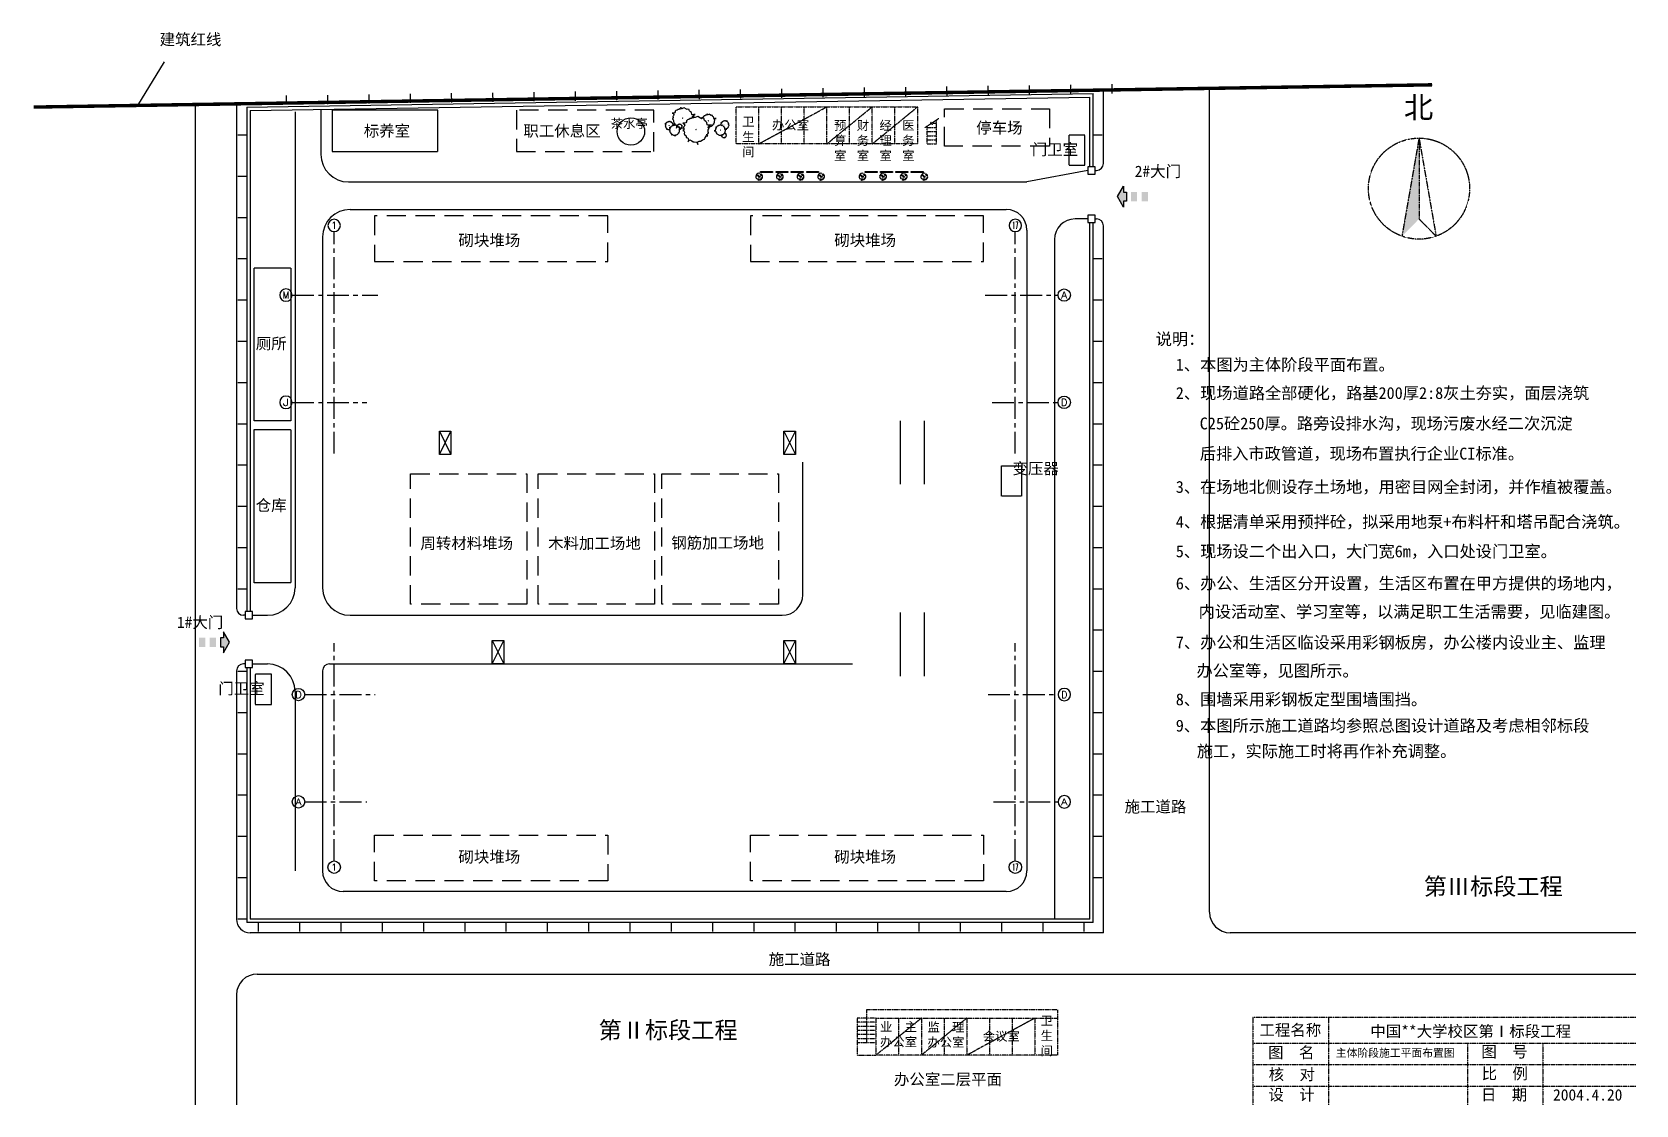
# Model space of a CAD drawing. Extents: x -738708 to 1376724, y 0 to 1572010.
# Drawn here: x 787150 to 1020248, y 1218661 to 1374690 of the extents above; entities that cross this region are included whole.
import ezdxf
from ezdxf.enums import TextEntityAlignment as Align

# ---------------------------------------------------------------- set-up
doc = ezdxf.new("R2010")
doc.units = 0
doc.linetypes.add('CENTER', pattern=[50.8, 31.75, -6.35, 6.35, -6.35])
doc.linetypes.add('DASHED', pattern=[19.05, 12.7, -6.35])
doc.layers.get('0').update_dxf_attribs({"linetype": 'CONTINUOUS'})
for name, color, linetype in [('AXIS', 7, 'CONTINUOUS'), ('LAYER3', 3, 'CONTINUOUS'), ('周边', 7, 'CONTINUOUS'), ('围墙', 7, 'CONTINUOUS'), ('堆场', 7, 'DASHED'), ('塔吊机械', 1, 'CONTINUOUS'), ('墙基线', 7, 'CONTINUOUS'), ('标注', 7, 'CONTINUOUS'), ('绿化', 3, 'CONTINUOUS'), ('轴线', 1, 'CENTER'), ('轴线号', 7, 'CONTINUOUS'), ('道路', 8, 'CONTINUOUS')]:
    doc.layers.add(name, color=color, linetype=linetype)
doc.styles.add('COMPLEX', font='COMPLEX')
doc.styles.add('文字', font='SimSun.ttf')

msp = doc.modelspace()

# ---------------------------------------------------------------- texts
at = {"linetype": 'CENTER', "style": '文字'}
for s, height, p in [('建筑红线', 1645.59, (805690.1, 1372793.2)), ('北', 3134.4, (986527.6, 1362164.9)), ('标养室', 1645.59, (835354.2, 1359496.1)), ('职工休息区', 1645.59, (858554.2, 1359496.1)), ('茶水亭', 1316.47, (871237, 1360721.5)), ('停车场', 1645.59, (924367.1, 1359945.6)), ('门卫室', 1645.59, (932452.5, 1356798.6)), ('2#大门', 1645.59, (947408.5, 1353614.4)), ('砌块堆场', 1645.59, (849118.9, 1343586.2)), ('砌块堆场', 1645.59, (903737.1, 1343586.2)), ('厕所', 1645.59, (819654.7, 1328578.3)), ('变压器', 1645.59, (929638.8, 1310397.9)), ('仓库', 1645.59, (819654.7, 1305045)), ('周转材料堆场', 1645.59, (843592, 1299527.6)), ('木料加工场地', 1645.59, (862149, 1299527.6)), ('钢筋加工场地', 1645.59, (880050.7, 1299592.3)), ('1#大门', 1645.59, (808211.7, 1288023.2)), ('门卫室', 1645.59, (814211.7, 1278403.4)), ('施工道路', 1645.59, (945924.9, 1261213.5)), ('砌块堆场', 1645.59, (849118.9, 1253921.9)), ('砌块堆场', 1645.59, (903737.1, 1253921.9)), ('第Ⅲ标段工程', 2468.38, (989409.9, 1249203.5)), ('施工道路', 1645.59, (894211, 1239022.6)), ('第Ⅱ标段工程', 2468.38, (869490.3, 1228307.9)), ('工程名称', 1645.59, (965536.8, 1228732.9)), ('中国**大学校区第Ⅰ标段工程', 1645.586, (981647.5, 1228554.6)), ('图  名', 1645.59, (966791.1, 1225460.6)), ('主体阶段施工平面布置图', 1151.91, (976627.9, 1225654)), ('图  号', 1645.59, (997784.1, 1225580.5)), ('核  对', 1645.59, (966866.9, 1222273.3)), ('比  例', 1645.59, (997824.5, 1222403.6)), ('办公室二层平面', 1645.59, (912405.2, 1221561.7)), ('设  计', 1645.59, (966841.6, 1219327)), ('日  期', 1645.59, (997725, 1219322.2)), ('2004.4.20', 1645.59, (1008204.3, 1219303))]:
    msp.add_text(s, height=height, dxfattribs=at).set_placement(p)
at = {"linetype": 'CENTER', "char_height": 1316.47, "style": '文字'}
for s, insert, width, attachment_point in [('卫生间', (890349.7, 1362316.1), 1807.07, 1), ('办公室', (894682.1, 1361829.5), 6475.664, 1), ('预算室', (903712.2, 1361773.8), 1244.168, 1), ('财务室', (907011.2, 1361773.8), 1244.168, 1), ('经理室', (910310.3, 1361773.8), 1244.168, 1), ('医务室', (913608.5, 1361773.8), 1244.168, 1), ('业  主\\P办公室', (915776.1, 1230683.3), 6562.454, 3), ('监  理\\P办公室', (922663.2, 1230637.3), 6187.57, 3), ('卫生间', (935530.4, 1231590.2), 1244.168, 3), ('会议室', (930702.2, 1229321.6), 6529.466, 3)]:
    msp.add_mtext(s, dxfattribs=dict(at, insert=insert, width=width, attachment_point=attachment_point))
at = {"layer": '标注', "ltscale": 500, "style": '文字'}
for s, height, p in [('说明：', 1728.19, (950454.3, 1329187.9)), ('1、本图为主体阶段平面布置。', 1728.193, (953373.5, 1325461.3)), ('2、现场道路全部硬化，路基200厚2:8灰土夯实，面层浇筑', 1728.193, (953373.5, 1321328.5)), ('C25砼250厚。路旁设排水沟，现场污废水经二次沉淀', 1728.193, (956854.2, 1316906.3)), ('后排入市政管道，现场布置执行企业CI标准。', 1728.193, (956854.2, 1312521.3)), ('3、在场地北侧设存土场地，用密目网全封闭，并作植被覆盖。', 1728.193, (953373.5, 1307677.7)), ('4、根据清单采用预拌砼，拟采用地泵+布料杆和塔吊配合浇筑。', 1728.193, (953373.5, 1302604.4)), ('5、现场设二个出入口，大门宽6m，入口处设门卫室。', 1728.193, (953373.5, 1298309.2)), ('6、办公、生活区分开设置，生活区布置在甲方提供的场地内，', 1728.193, (953373.5, 1293645.5)), ('内设活动室、学习室等，以满足职工生活需要，见临建图。', 1728.193, (956696, 1289536)), ('7、办公和生活区临设采用彩钢板房，办公楼内设业主、监理', 1728.193, (953373.5, 1285059.1)), ('办公室等，见图所示。', 1728.19, (956379.6, 1280949.6)), ('8、围墙采用彩钢板定型围墙围挡。', 1728.193, (953373.5, 1276779.8)), ('9、本图所示施工道路均参照总图设计道路及考虑相邻标段', 1728.193, (953373.5, 1272959.5)), ('施工，实际施工时将再作补充调整。', 1728.193, (956432.8, 1269249.8))]:
    msp.add_text(s, height=height, dxfattribs=at).set_placement(p)

# ---------------------------------------------------------------- blocks, each defined once
blk = doc.blocks.new('A$C3C6C44F6')
at = {"layer": '周边'}
h = blk.add_hatch(color=256, dxfattribs=at)
h.paths.add_polyline_path([(1986, 828), (786, 828), (786, 0), (1986, 0)])
h.paths.add_polyline_path([(786, 2266), (786, 1438), (1986, 1438), (1986, 2266)])
h.paths.add_polyline_path([(1986, 2844), (1986, 3244), (2771, 3244), (1386, 4044), (0, 3244), (786, 3244), (786, 2844)])
at = {"layer": '周边', "linetype": 'CONTINUOUS'}
blk.add_lwpolyline([(1986, 3244), (1986, 2844), (786, 2844), (786, 3244), (0, 3244), (1386, 4044), (2771, 3244), (1986, 3244)], dxfattribs=at)
blk = doc.blocks.new('_AXISO')
blk.add_circle((0, 0), 0.5)
at = {"layer": '轴线号', "style": 'COMPLEX', "width": 1.041667}
blk.add_attdef('A', text='', height=0.56, dxfattribs=at).set_placement((-0.25, -0.28), (0.25, -0.28), align=Align.FIT)
blk = doc.blocks.new('A$C7AB25CB9')
at = {"layer": 'LAYER3'}
for p, q in [((42, 1205), (807, 1177)), ((807, 1177), (99, 1328)), ((994, 266), (219, 274)), ((445, 91), (994, 266)), ((1105, 1773), (1462, 1084)), ((1590, 617), (1120, 0)), ((1287, 60), (1590, 617)), ((1462, 1084), (1415, 1636))]:
    blk.add_line(p, q, dxfattribs=at)
blk.add_circle((924, 873), 200, dxfattribs=at)
for start, end in [(159.4395, 222.05005), (76.77535, 150.94372), (240.41806, 284.14241), (295.3565, 55.35439)]:
    blk.add_arc((897, 885), 913, start, end, dxfattribs=at)
blk = doc.blocks.new('CLUMP_OF_TREES_OR_BUSHES_-')
for points in [[(-10.993, 56.487), (-9.228, 58.426), (-10.144, 63.512), (-8.923, 67.033), (-3.43, 69.772), (2.673, 72.119), (-2.82, 71.728), (-10.449, 71.728), (-13.195, 74.075), (-13.806, 83.073), (-16.857, 86.594), (-22.045, 92.071), (-22.961, 94.81), (-22.656, 98.722), (-28.759, 100.678), (-31.811, 99.113), (-35.472, 101.461), (-45.543, 109.676), (-49.815, 108.503), (-55.308, 106.155), (-59.58, 106.938), (-60.801, 113.98), (-63.242, 104.982), (-67.209, 106.938), (-70.872, 104.59), (-74.839, 104.982), (-80.637, 101.461), (-86.435, 101.069), (-90.402, 97.548), (-90.402, 94.419), (-93.454, 90.898), (-98.947, 90.115), (-105.66, 90.115), (-101.083, 87.768), (-98.031, 82.682), (-100.778, 77.596), (-103.829, 74.466), (-103.219, 69.772), (-104.134, 65.077), (-108.102, 62.73), (-104.439, 60.774), (-102.609, 55.297), (-103.829, 50.211), (-102.303, 44.342), (-98.947, 41.995), (-98.031, 38.865), (-98.031, 34.953), (-93.148, 32.606), (-90.707, 29.476), (-91.317, 22.434), (-93.454, 17.348), (-89.487, 21.26), (-85.519, 23.999), (-82.468, 23.216), (-78.806, 19.304), (-74.228, 15.783), (-69.956, 15.392), (-59.886, 12.653), (-58.254, 7.074)], [(59.448, 5.262), (60.936, 4.858), (62.652, -1.011), (63.415, 4.858), (64.178, 5.836), (66.848, 6.814), (69.709, 6.569), (73.905, 7.792), (76.385, 9.748), (79.627, 10.237), (81.153, 12.438), (84.014, 15.127), (84.205, 17.084), (85.158, 17.573), (88.591, 16.839), (85.73, 20.262), (88.591, 20.751), (89.545, 21.974), (90.689, 24.174), (91.452, 24.663), (90.499, 25.886), (91.261, 31.999), (92.596, 33.466), (92.024, 36.645), (92.787, 38.845), (96.22, 40.557), (100.035, 42.024), (96.602, 41.779), (91.834, 41.779), (90.117, 43.246), (89.736, 48.871), (87.828, 51.071), (84.586, 54.494), (84.014, 56.206), (84.205, 58.651), (80.39, 59.873), (78.483, 58.895), (76.194, 60.362), (69.9, 65.497), (67.23, 64.764), (63.797, 63.297), (61.126, 63.786), (60.364, 68.187), (58.838, 62.563), (56.358, 63.786), (54.07, 62.319), (51.59, 62.563), (47.966, 60.362), (44.343, 60.118), (41.863, 57.917), (41.863, 55.961), (39.956, 53.761), (36.523, 53.272), (32.327, 53.272), (35.187, 51.805), (36.641, 49.381)]]:
    blk.add_lwpolyline(points)
for points in [[(-4.577, 66.508), (-7.629, 55.261), (-12.588, 57.706), (-17.166, 54.772), (-22.125, 55.261), (-29.372, 50.86), (-36.62, 50.371), (-41.579, 45.969), (-41.579, 42.057), (-45.393, 37.656), (-52.259, 36.678), (-60.651, 36.678), (-54.93, 33.743), (-51.115, 27.386), (-54.548, 21.029), (-58.363, 17.116), (-57.6, 11.248), (-58.744, 5.38), (-63.703, 2.446), (-59.126, 0), (-56.837, -6.846), (-58.363, -13.203), (-56.455, -20.539), (-52.259, -23.473), (-51.115, -27.385), (-51.115, -32.275), (-45.012, -35.21), (-41.96, -39.122), (-42.723, -47.924), (-45.393, -54.282), (-40.434, -49.391), (-35.475, -45.968), (-31.661, -46.946), (-27.083, -51.837), (-21.362, -56.238), (-16.021, -56.727), (-3.433, -60.15), (0, -71.887), (1.526, -60.15), (3.052, -58.194), (8.392, -56.238), (14.114, -56.727), (22.506, -54.282), (27.465, -50.369), (33.949, -49.391), (37.001, -44.99), (42.723, -39.611), (43.104, -35.699), (45.012, -34.721), (51.878, -36.188), (46.156, -29.341), (51.878, -28.363), (53.785, -25.918), (56.074, -21.517), (57.6, -20.539), (55.692, -18.094), (57.218, -5.868), (59.888, -2.934), (58.744, 3.424), (60.27, 7.825), (67.136, 11.248), (74.765, 14.182), (67.899, 13.693), (58.363, 13.693), (54.93, 16.627), (54.167, 27.875), (50.352, 32.276), (43.867, 39.123), (42.723, 42.546), (43.104, 47.436), (35.475, 49.882), (31.661, 47.925), (27.083, 50.86), (14.495, 61.129), (9.155, 59.662), (2.289, 56.728), (-3.052, 57.706)], [(-58.055, 61.947), (-58.97, 60.774), (-57.139, 60.774)], [(-1.144, 1.468), (-2.289, 0), (0, 0)], [(62.08, 35.667), (61.508, 34.933), (62.652, 34.933)]]:
    blk.add_lwpolyline(points, close=True)

# ---------------------------------------------------------------- hatches: boundary and pattern name
at = {"linetype": 'CENTER'}
msp.add_hatch(color=256, dxfattribs=at).paths.add_polyline_path([(988725.1, 1359265.7), (986241.8, 1345003.1), (988725.1, 1347509.5)])

# ---------------------------------------------------------------- linework, layer by layer
at = {"ltscale": 100}
for p, q in [((787400.2, 1363779.5), (990612.4, 1367016.1)), ((818367.8, 1363772.7), (941365.4, 1365731.7)), ((818867.8, 1363280.6), (940865.4, 1365223.6))]:
    msp.add_line(p, q, dxfattribs=at)
at = {"linetype": 'CENTER'}
for p, q in [((889461.3, 1363819.4), (902661.3, 1363819.4)), ((889461.3, 1358419.4), (889461.3, 1363819.4)), ((892761.3, 1358419.4), (892761.3, 1363819.4)), ((892761.3, 1358419.4), (902661.3, 1363819.4)), ((896061.3, 1358419.4), (896061.3, 1363819.4)), ((899361.3, 1358419.4), (899361.3, 1363819.4)), ((902661.3, 1363819.4), (915861.3, 1363819.4)), ((902661.3, 1358419.4), (909261.3, 1363819.4)), ((902661.3, 1358419.4), (902661.3, 1363819.4)), ((902661.3, 1358419.4), (902661.3, 1363819.4)), ((905961.3, 1358419.4), (905961.3, 1363819.4)), ((909261.3, 1358419.4), (915861.3, 1363819.4)), ((909261.3, 1358419.4), (909261.3, 1363819.4)), ((912561.3, 1358419.4), (912561.3, 1363819.4)), ((915861.3, 1358419.4), (915861.3, 1363819.4)), ((916938, 1360820.8), (917778.2, 1361371.1)), ((917777.6, 1361651.3), (917970.3, 1361175.9)), ((917778.2, 1361371.1), (917777.6, 1361651.3)), ((917852.1, 1361419.4), (918610, 1361419.4)), ((917968.4, 1361495.6), (918917.7, 1362117.3)), ((917970.3, 1361175.9), (917968.4, 1361495.6)), ((918610, 1358419.4), (918610, 1361915.7)), ((917235.6, 1358419.4), (917235.6, 1361015.7)), ((917235.6, 1360819.4), (918610, 1360819.4)), ((917235.6, 1360219.4), (918610, 1360219.4)), ((917235.6, 1359619.4), (918610, 1359619.4)), ((917235.6, 1359019.4), (918610, 1359019.4)), ((988725.1, 1359265.7), (986241.8, 1345003.1)), ((988725.1, 1359265.7), (991208.4, 1345003.1)), ((988725.1, 1359265.7), (988725.1, 1347509.5)), ((902661.3, 1358419.4), (889461.3, 1358419.4)), ((915861.3, 1358419.4), (902661.3, 1358419.4)), ((917235.6, 1358419.4), (918610, 1358419.4)), ((991208.4, 1345003.1), (988725.1, 1347509.5)), ((909793.9, 1231288.5), (907045.2, 1231288.5)), ((907045.2, 1231288.5), (907045.2, 1225888.5)), ((936193.9, 1232488.5), (908419.6, 1232488.5)), ((908419.6, 1232488.5), (908419.6, 1227688.5)), ((916393.9, 1231288.5), (909793.9, 1225888.5)), ((909793.9, 1231288.5), (922993.9, 1231288.5)), ((909793.9, 1231288.5), (909793.9, 1225888.5)), ((913093.9, 1231288.5), (913093.9, 1225888.5)), ((916393.9, 1231288.5), (916393.9, 1225888.5)), ((922993.9, 1231288.5), (916393.9, 1225888.5)), ((919693.9, 1231288.5), (919693.9, 1225888.5)), ((932893.9, 1231288.5), (922993.9, 1225888.5)), ((922993.9, 1231288.5), (936193.9, 1231288.5)), ((922993.9, 1231288.5), (922993.9, 1225888.5)), ((922993.9, 1231288.5), (922993.9, 1225888.5)), ((926293.9, 1231288.5), (926293.9, 1225888.5)), ((929593.9, 1231288.5), (929593.9, 1225888.5)), ((932893.9, 1231288.5), (932893.9, 1225888.5)), ((936193.9, 1232488.5), (936193.9, 1225888.5)), ((964594, 1231440.1), (1020248.2, 1231440.1)), ((964594, 1231440.1), (964594, 1218660.8)), ((975571.1, 1231440.1), (975571.1, 1218660.8)), ((909793.9, 1230688.5), (907045.2, 1230688.5)), ((909793.9, 1230088.5), (907045.2, 1230088.5)), ((909793.9, 1229488.5), (907045.2, 1229488.5)), ((909793.9, 1228888.5), (907045.2, 1228888.5)), ((909793.9, 1228288.5), (907045.2, 1228288.5)), ((909793.9, 1227688.5), (907045.2, 1227688.5)), ((964594, 1227629.4), (1020248.2, 1227629.4)), ((995756.5, 1227629.4), (995756.5, 1218660.8)), ((1006708.9, 1227629.4), (1006708.9, 1218660.8)), ((907045.2, 1225888.5), (909793.9, 1225888.5)), ((922993.9, 1225888.5), (909793.9, 1225888.5)), ((936193.9, 1225888.5), (922993.9, 1225888.5)), ((964594, 1224530.9), (1020248.2, 1224530.9)), ((964594, 1221395.1), (1020248.2, 1221395.1))]:
    msp.add_line(p, q, dxfattribs=at)
msp.add_circle((988725.1, 1351918.2), 7347.5, dxfattribs=at)
at = {"layer": '围墙'}
for p, q in [((802517.1, 1364020.3), (806408, 1370381.2)), ((866141.9, 1364706.6), (866123.8, 1366027.2)), ((872141.3, 1364788.8), (872123.2, 1366109.4)), ((878140.8, 1364871.1), (878122.7, 1366191.7)), ((884140.2, 1364953.3), (884122.1, 1366273.9)), ((890139.7, 1365035.6), (890121.5, 1366356.2)), ((896139.1, 1365117.8), (896121, 1366438.4)), ((902138.5, 1365200.1), (902120.4, 1366520.6)), ((908138, 1365282.3), (908119.9, 1366602.9)), ((914137.4, 1365364.5), (914119.3, 1366685.1)), ((920136.8, 1365446.8), (920118.7, 1366767.4)), ((926136.3, 1365529), (926118.2, 1366849.6)), ((932135.7, 1365611.3), (932117.6, 1366931.9)), ((938135.1, 1365693.5), (938117, 1367014.1)), ((944134.6, 1365775.8), (944116.5, 1367096.4)), ((818367.8, 1363772.7), (818367.8, 1290403)), ((824145.9, 1364130.9), (824127.8, 1365451.5)), ((830145.3, 1364213.1), (830127.2, 1365533.7)), ((836144.7, 1364295.4), (836126.6, 1365616)), ((842144.2, 1364377.6), (842126.1, 1365698.2)), ((848143.6, 1364459.8), (848125.5, 1365780.4)), ((854143, 1364542.1), (854124.9, 1365862.7)), ((860142.5, 1364624.3), (860124.4, 1365944.9)), ((940865.4, 1355112.5), (940865.4, 1365223.6)), ((941365.4, 1355112.5), (941365.4, 1365731.7)), ((818867.8, 1363280.6), (818867.8, 1290403)), ((817047.1, 1359736.6), (818367.8, 1359736.6)), ((941365.4, 1359736.6), (942686.1, 1359736.6)), ((817047.1, 1353736.6), (818367.8, 1353736.6)), ((817047.1, 1347736.6), (818367.8, 1347736.6)), ((940865.4, 1245690.6), (940865.4, 1346979.4)), ((941365.4, 1245190.6), (941365.4, 1346979.4)), ((817047.1, 1341736.6), (818367.8, 1341736.6)), ((941365.4, 1341736.6), (942686.1, 1341736.6)), ((817047.1, 1335736.6), (818367.8, 1335736.6)), ((941365.4, 1335736.6), (942686.1, 1335736.6)), ((817047.1, 1329736.6), (818367.8, 1329736.6)), ((941365.4, 1329736.6), (942686.1, 1329736.6)), ((817047.1, 1323736.6), (818367.8, 1323736.6)), ((941365.4, 1323736.6), (942686.1, 1323736.6)), ((817047.1, 1317736.6), (818367.8, 1317736.6)), ((941365.4, 1317736.6), (942686.1, 1317736.6)), ((817047.1, 1311736.6), (818367.8, 1311736.6)), ((941365.4, 1311736.6), (942686.1, 1311736.6)), ((817047.1, 1305736.6), (818367.8, 1305736.6)), ((941365.4, 1305736.6), (942686.1, 1305736.6)), ((817047.1, 1299736.6), (818367.8, 1299736.6)), ((941365.4, 1299736.6), (942686.1, 1299736.6)), ((817047.1, 1293736.6), (818367.8, 1293736.6)), ((941365.4, 1293736.6), (942686.1, 1293736.6)), ((941365.4, 1287736.6), (942686.1, 1287736.6)), ((818367.8, 1282269.9), (818367.8, 1245190.6)), ((818867.8, 1282269.9), (818867.8, 1245690.6)), ((817047.1, 1281736.6), (818367.8, 1281736.6)), ((941365.4, 1281736.6), (942686.1, 1281736.6)), ((817047.1, 1275736.6), (818367.8, 1275736.6)), ((941365.4, 1275736.6), (942686.1, 1275736.6)), ((817047.1, 1269736.6), (818367.8, 1269736.6)), ((941365.4, 1269736.6), (942686.1, 1269736.6)), ((817047.1, 1263736.6), (818367.8, 1263736.6)), ((941365.4, 1263736.6), (942686.1, 1263736.6)), ((941365.4, 1263736.6), (942686.1, 1263736.6)), ((817047.1, 1257736.6), (818367.8, 1257736.6)), ((941365.4, 1257736.6), (942686.1, 1257736.6)), ((941365.4, 1257736.6), (942686.1, 1257736.6)), ((817047.1, 1251736.6), (818367.8, 1251736.6)), ((941365.4, 1251736.6), (942686.1, 1251736.6)), ((941365.4, 1251736.6), (942686.1, 1251736.6)), ((817047.1, 1245736.6), (818367.8, 1245736.6)), ((941365.4, 1245190.6), (818367.8, 1245190.6)), ((940865.4, 1245690.6), (818867.8, 1245690.6)), ((820076.2, 1243869.9), (820076.2, 1245190.6)), ((826076.2, 1243869.9), (826076.2, 1245190.6)), ((832076.2, 1243869.9), (832076.2, 1245190.6)), ((838076.2, 1243869.9), (838076.2, 1245190.6)), ((844076.2, 1243869.9), (844076.2, 1245190.6)), ((850076.2, 1243869.9), (850076.2, 1245190.6)), ((856076.2, 1243869.9), (856076.2, 1245190.6)), ((862076.2, 1243869.9), (862076.2, 1245190.6)), ((868076.2, 1243869.9), (868076.2, 1245190.6)), ((874076.2, 1243869.9), (874076.2, 1245190.6)), ((880076.2, 1243869.9), (880076.2, 1245190.6)), ((886076.2, 1243869.9), (886076.2, 1245190.6)), ((892076.2, 1243869.9), (892076.2, 1245190.6)), ((898076.2, 1243869.9), (898076.2, 1245190.6)), ((904076.2, 1243869.9), (904076.2, 1245190.6)), ((910076.2, 1243869.9), (910076.2, 1245190.6)), ((916076.2, 1243869.9), (916076.2, 1245190.6)), ((922076.2, 1243869.9), (922076.2, 1245190.6)), ((928076.2, 1243869.9), (928076.2, 1245190.6)), ((934076.2, 1243869.9), (934076.2, 1245190.6)), ((940076.2, 1243869.9), (940076.2, 1245190.6))]:
    msp.add_line(p, q, dxfattribs=at)
at = {"layer": '围墙', "linetype": 'DASHED', "ltscale": 200, "const_width": 500}
msp.add_lwpolyline([(787400.2, 1363779.5), (990612.4, 1367016.1)], dxfattribs=at)
at = {"layer": '围墙'}
for points in [[(941653.2, 1354045.9), (941653.2, 1355112.5), (940586.6, 1355112.5), (940586.6, 1354045.9)], [(941653.2, 1346979.4), (941653.2, 1348045.9), (940586.6, 1348045.9), (940586.6, 1346979.4)], [(819164.7, 1289336.5), (819164.7, 1290403), (818098.1, 1290403), (818098.1, 1289336.5)], [(819164.7, 1282269.9), (819164.7, 1283336.5), (818098.1, 1283336.5), (818098.1, 1282269.9)]]:
    msp.add_lwpolyline(points, close=True, dxfattribs=at)
at = {"layer": '堆场'}
for points in [[(830743.3, 1357333.2), (846143.1, 1357333.2), (846143.1, 1363333.2), (830743.3, 1363333.2)], [(940176.5, 1355312.2), (940176.5, 1359713.2), (937837.5, 1359713.2), (937837.5, 1355312.2)], [(824738.1, 1318146.9), (819423.5, 1318146.9), (819423.5, 1340412.4), (824738.1, 1340412.4)], [(824738.1, 1294613.6), (819423.5, 1294613.6), (819423.5, 1316879.1), (824738.1, 1316879.1)], [(928020.1, 1311610.1), (930942.1, 1311610.1), (930942.1, 1307207.6), (928020.1, 1307207.6)], [(821935.6, 1276917), (821935.6, 1281318), (819596.7, 1281318), (819596.7, 1276917)]]:
    msp.add_lwpolyline(points, close=True, dxfattribs=at)
at = {"layer": '堆场', "ltscale": 220}
for points in [[(857534.7, 1357333.2), (877534.7, 1357333.2), (877534.7, 1363333.2), (857534.7, 1363333.2)], [(919757.7, 1363509.1), (935008.4, 1363509.1), (935008.4, 1358109.1), (919757.7, 1358109.1)], [(836933.7, 1341304.4), (870826, 1341304.4), (870826, 1347944.1), (836933.7, 1347944.1)], [(891551.9, 1341304.4), (925444.2, 1341304.4), (925444.2, 1347944.1), (891551.9, 1347944.1)], [(842146.7, 1310458.1), (859075.1, 1310458.1), (859075.1, 1291477.1), (842146.7, 1291477.1)], [(860703.8, 1310458.1), (877632.1, 1310458.1), (877632.1, 1291477.1), (860703.8, 1291477.1)], [(878688.4, 1310458.1), (895616.7, 1310458.1), (895616.7, 1291477.1), (878688.4, 1291477.1)], [(836933.7, 1257876.8), (870826, 1257876.8), (870826, 1251237), (836933.7, 1251237)], [(891551.9, 1257876.8), (925444.2, 1257876.8), (925444.2, 1251237), (891551.9, 1251237)]]:
    msp.add_lwpolyline(points, close=True, dxfattribs=at)
at = {"layer": '塔吊机械', "color": 6, "ltscale": 100}
for p, q in [((846339.7, 1316655.6), (848020, 1313242.7)), ((846339.7, 1313242.7), (848020, 1316655.6)), ((896425.7, 1313242.7), (898106.1, 1316655.6)), ((896425.7, 1316655.6), (898106.1, 1313242.7)), ((854035, 1282803.2), (855715.3, 1286216)), ((854035, 1286216), (855715.3, 1282803.2)), ((896425.7, 1282803.2), (898106.1, 1286216)), ((896425.7, 1286216), (898106.1, 1282803.2))]:
    msp.add_line(p, q, dxfattribs=at)
at = {"layer": '塔吊机械', "color": 6}
for points in [[(846339.7, 1313242.7), (846339.7, 1316655.6), (848020, 1316655.6), (848020, 1313242.7)], [(896425.7, 1313242.7), (896425.7, 1316655.6), (898106.1, 1316655.6), (898106.1, 1313242.7)], [(854035, 1282803.2), (854035, 1286216), (855715.3, 1286216), (855715.3, 1282803.2)], [(896425.7, 1282803.2), (896425.7, 1286216), (898106.1, 1286216), (898106.1, 1282803.2)]]:
    msp.add_lwpolyline(points, close=True, dxfattribs=at)
at = {"layer": '墙基线'}
for p, q in [((913367.8, 1308925.6), (913367.8, 1318155.6)), ((916852.8, 1308925.6), (916852.8, 1318155.6)), ((913367.8, 1281025.6), (913367.8, 1290255.6)), ((916852.8, 1281025.6), (916852.8, 1290255.6))]:
    msp.add_line(p, q, dxfattribs=at)
at = {"layer": '绿化', "ltscale": 8000}
for points in [[(893034, 1354430.3), (894764.1, 1354430.3), (894764.1, 1354257.5), (893034, 1354257.5)], [(895278.7, 1354430.3), (897008.9, 1354430.3), (897008.9, 1354257.5), (895278.7, 1354257.5)], [(897494.3, 1354430.3), (899224.5, 1354430.3), (899224.5, 1354257.5), (897494.3, 1354257.5)], [(899739, 1354430.3), (901469.2, 1354430.3), (901469.2, 1354257.5), (899739, 1354257.5)], [(908226, 1354430.3), (909956.2, 1354430.3), (909956.2, 1354257.5), (908226, 1354257.5)], [(910470.7, 1354430.3), (912200.9, 1354430.3), (912200.9, 1354257.5), (910470.7, 1354257.5)], [(912686.3, 1354430.3), (914416.5, 1354430.3), (914416.5, 1354257.5), (912686.3, 1354257.5)], [(914931.1, 1354430.3), (916661.2, 1354430.3), (916661.2, 1354257.5), (914931.1, 1354257.5)]]:
    msp.add_lwpolyline(points, close=True, dxfattribs=at)
at = {"layer": '绿化'}
msp.add_circle((874186, 1360234.9), 1995.9, dxfattribs=at)
at = {"layer": '轴线', "ltscale": 100}
for p, q in [((831052.8, 1313377), (831052.8, 1345669.1)), ((930052.8, 1313377), (930052.8, 1345669.1)), ((824948.7, 1336440.6), (837402.3, 1336440.6)), ((925689.9, 1336440.6), (936261.2, 1336440.6)), ((824948.7, 1320840.6), (835811.5, 1320840.6)), ((926684.1, 1320840.6), (936261.2, 1320840.6)), ((831052.8, 1254137.9), (831052.8, 1285804.2)), ((930052.8, 1254137.9), (930052.8, 1285804.2)), ((826768.9, 1278340.6), (837005, 1278340.6)), ((926087.9, 1278340.6), (936273.2, 1278340.6)), ((826768.9, 1262740.6), (835811.9, 1262740.6)), ((926883.3, 1262740.6), (936273.2, 1262740.6))]:
    msp.add_line(p, q, dxfattribs=at)
at = {"layer": '道路'}
for p, q in [((942865.4, 1355579.2), (942865.4, 1366453.4)), ((958283.8, 1246690.6), (958283.8, 1366453.4)), ((810867.8, 1364185.2), (810867.8, 1218660.8)), ((816867.8, 1364280.7), (816867.8, 1290869.7)), ((825367.8, 1363080.4), (825367.8, 1293869.7)), ((829136, 1363444.1), (829136, 1356890.5)), ((940586.6, 1354579.2), (931737.8, 1352890.5)), ((941653.2, 1354579.2), (941865.4, 1354579.2)), ((833136, 1352890.5), (931737.8, 1352890.5)), ((833367.8, 1348890.5), (928737.8, 1348890.5)), ((940586.6, 1347512.7), (938737.8, 1347512.7)), ((941653.2, 1347512.7), (941865.4, 1347512.7)), ((931737.8, 1345890.5), (931737.8, 1252690.6)), ((942865.4, 1243690.6), (942865.4, 1346512.7)), ((829367.8, 1344890.5), (829367.8, 1293869.7)), ((935737.8, 1344512.7), (935737.8, 1245690.6)), ((899166.3, 1292869.7), (899166.3, 1312158.8)), ((818098.1, 1289869.7), (817867.8, 1289869.7)), ((819164.7, 1289869.7), (821367.8, 1289869.7)), ((833367.8, 1289869.7), (896166.3, 1289869.7)), ((818098.1, 1282803.2), (817867.8, 1282803.2)), ((819164.7, 1282803.2), (821367.8, 1282803.2)), ((830367.8, 1282803.2), (906387.9, 1282803.2)), ((816867.8, 1281803.2), (816867.8, 1245690.6)), ((829367.8, 1281803.2), (829367.8, 1252690.6)), ((825367.8, 1278803.2), (825367.8, 1252690.6)), ((928737.8, 1249690.6), (832367.8, 1249690.6)), ((942865.4, 1243690.6), (818867.8, 1243690.6)), ((1020248.2, 1243690.6), (961283.8, 1243690.6)), ((819867.8, 1237690.6), (1020248.2, 1237690.6)), ((816867.8, 1234690.6), (816867.8, 1218660.8))]:
    msp.add_line(p, q, dxfattribs=at)
for centre, radius, start, end in [((833136, 1356890.5), 4000, 180, 270), ((941865.4, 1355579.2), 1000, 270, 0), ((833367.8, 1344890.5), 4000, 90, 180), ((928737.8, 1345890.5), 3000, 0, 90), ((938737.8, 1344512.7), 3000, 90, 180), ((941865.4, 1346512.7), 1000, 360, 90), ((821367.8, 1293869.7), 4000, 270, 0), ((833367.8, 1293869.7), 4000, 180, 270), ((896166.3, 1292869.7), 3000, 270, 360), ((817867.8, 1290869.7), 1000, 180, 270), ((817867.8, 1281803.2), 1000, 90, 180), ((821367.8, 1278803.2), 4000, 0, 90), ((830367.8, 1281803.2), 1000, 90, 180), ((832367.8, 1252690.6), 3000, 180, 270), ((928737.8, 1252690.6), 3000, 270, 0), ((818867.8, 1245690.6), 2000, 180, 270), ((961283.8, 1246690.6), 3000, 180, 270), ((819867.8, 1234690.6), 3000, 90, 180)]:
    msp.add_arc(centre, radius, start, end, dxfattribs=at)

# ---------------------------------------------------------------- block references
at = {"layer": 'AXIS'}
ref = msp.add_blockref('_AXISO', (831052.8, 1346569.1), dxfattribs=dict(at, xscale=-1800, yscale=1800, zscale=1800, rotation=180))
ref.add_attrib('A', '1', dxfattribs={"layer": '轴线号', "height": 1008, "style": 'COMPLEX', "width": 2.083333}).set_placement((830602.8, 1346065.1), (831502.8, 1346065.1), align=Align.FIT)
ref = msp.add_blockref('_AXISO', (930052.8, 1346569.1), dxfattribs=dict(at, xscale=-1800, yscale=1800, zscale=1800, rotation=180))
ref.add_attrib('A', '17', dxfattribs={"layer": '轴线号', "height": 1008, "style": 'COMPLEX', "width": 0.646552}).set_placement((929602.8, 1346065.1), (930502.8, 1346065.1), align=Align.FIT)
ref = msp.add_blockref('_AXISO', (824048.7, 1336440.6), dxfattribs=dict(at, xscale=-1800, yscale=1800, zscale=1800, rotation=180))
ref.add_attrib('A', 'M', dxfattribs={"layer": '轴线号', "height": 1008, "style": 'COMPLEX', "width": 0.892857}).set_placement((823598.7, 1335936.6), (824498.7, 1335936.6), align=Align.FIT)
ref = msp.add_blockref('_AXISO', (937161.2, 1336440.6), dxfattribs=dict(at, xscale=1800, yscale=1800, zscale=1800, rotation=180))
ref.add_attrib('A', 'A', dxfattribs={"layer": '轴线号', "height": 1008, "style": 'COMPLEX', "width": 1.041667}).set_placement((936711.2, 1335936.6), (937611.2, 1335936.6), align=Align.FIT)
ref = msp.add_blockref('_AXISO', (824048.7, 1320840.6), dxfattribs=dict(at, xscale=-1800, yscale=1800, zscale=1800, rotation=180))
ref.add_attrib('A', 'J', dxfattribs={"layer": '轴线号', "height": 1008, "style": 'COMPLEX', "width": 1.704545}).set_placement((823598.7, 1320336.6), (824498.7, 1320336.6), align=Align.FIT)
ref = msp.add_blockref('_AXISO', (937161.2, 1320840.6), dxfattribs=dict(at, xscale=1800, yscale=1800, zscale=1800, rotation=180))
ref.add_attrib('A', 'D', dxfattribs={"layer": '轴线号', "height": 1008, "style": 'COMPLEX', "width": 1.102941}).set_placement((936711.2, 1320336.6), (937611.2, 1320336.6), align=Align.FIT)
ref = msp.add_blockref('_AXISO', (825868.9, 1278340.6), dxfattribs=dict(at, xscale=1800, yscale=1800, zscale=1800))
ref.add_attrib('A', 'D', dxfattribs={"layer": '轴线号', "height": 1008, "style": 'COMPLEX', "width": 1.102941}).set_placement((825418.9, 1277836.6), (826318.9, 1277836.6), align=Align.FIT)
ref = msp.add_blockref('_AXISO', (937173.2, 1278340.6), dxfattribs=dict(at, xscale=-1800, yscale=1800, zscale=1800))
ref.add_attrib('A', 'D', dxfattribs={"layer": '轴线号', "height": 1008, "style": 'COMPLEX', "width": 1.102941}).set_placement((936723.2, 1277836.6), (937623.2, 1277836.6), align=Align.FIT)
at = {"layer": 'AXIS', "xscale": 1800, "yscale": 1800, "zscale": 1800}
msp.add_blockref('_AXISO', (825868.9, 1262740.6), dxfattribs=at).add_auto_attribs({'A': 'A'})
at = {"layer": 'AXIS'}
ref = msp.add_blockref('_AXISO', (937173.2, 1262740.6), dxfattribs=dict(at, xscale=-1800, yscale=1800, zscale=1800))
ref.add_attrib('A', 'A', dxfattribs={"layer": '轴线号', "height": 1008, "style": 'COMPLEX', "width": 1.041667}).set_placement((936723.2, 1262236.6), (937623.2, 1262236.6), align=Align.FIT)
ref = msp.add_blockref('_AXISO', (831052.8, 1253237.9), dxfattribs=dict(at, xscale=1800, yscale=1800, zscale=1800))
ref.add_attrib('A', '1', dxfattribs={"layer": '轴线号', "height": 1008, "style": 'COMPLEX', "width": 2.083333}).set_placement((830602.8, 1252733.9), (831502.8, 1252733.9), align=Align.FIT)
ref = msp.add_blockref('_AXISO', (930052.8, 1253237.9), dxfattribs=dict(at, xscale=1800, yscale=1800, zscale=1800))
ref.add_attrib('A', '17', dxfattribs={"layer": '轴线号', "height": 1008, "style": 'COMPLEX', "width": 0.646552}).set_placement((929602.8, 1252733.9), (930502.8, 1252733.9), align=Align.FIT)
at = {"layer": '堆场', "ltscale": 2, "yscale": 1.100000000093132, "zscale": 1.1}
for p, xscale, rotation in [((949339.7, 1349226.9), 1.099999999976735, 89.99998949761392), ((811401.1, 1284415.3), -1.099999999976735, 270.0000105023861)]:
    msp.add_blockref('A$C3C6C44F6', p, dxfattribs=dict(at, xscale=xscale, rotation=rotation))
at = {"layer": '绿化'}
for p, xscale, yscale, zscale, rotation in [((883666.2, 1360513.9), 30.48000009292839, 30.48000005073845, 30.48, 6.350572594944164), ((880537, 1360414.1), 12.19200003717135, 12.19200002029538, 12.192, 6.350572594944164), ((887173.6, 1360414.1), 12.19200003717135, 12.19200002029538, 12.192, 276.3505725949441)]:
    msp.add_blockref('CLUMP_OF_TREES_OR_BUSHES_-', p, dxfattribs=dict(at, xscale=xscale, yscale=yscale, zscale=zscale, rotation=rotation))
at = {"layer": '绿化', "ltscale": 8000, "xscale": 0.540000000083819, "yscale": 0.5399999999441206, "zscale": 0.5399999999999999}
for p in [(892343, 1353176), (895343, 1353176), (898343, 1353176), (901343, 1353176), (907343, 1353176), (910343, 1353176), (913343, 1353176), (916343, 1353176)]:
    msp.add_blockref('A$C7AB25CB9', p, dxfattribs=at)

msp.set_redraw_order([(e.dxf.handle, doc.entitydb.next_handle()) for e in msp.query("TEXT MTEXT ATTDEF DIMENSION ARC_DIMENSION")])  # texts and dimensions are drawn at this point

doc.saveas('drawing.dxf')
